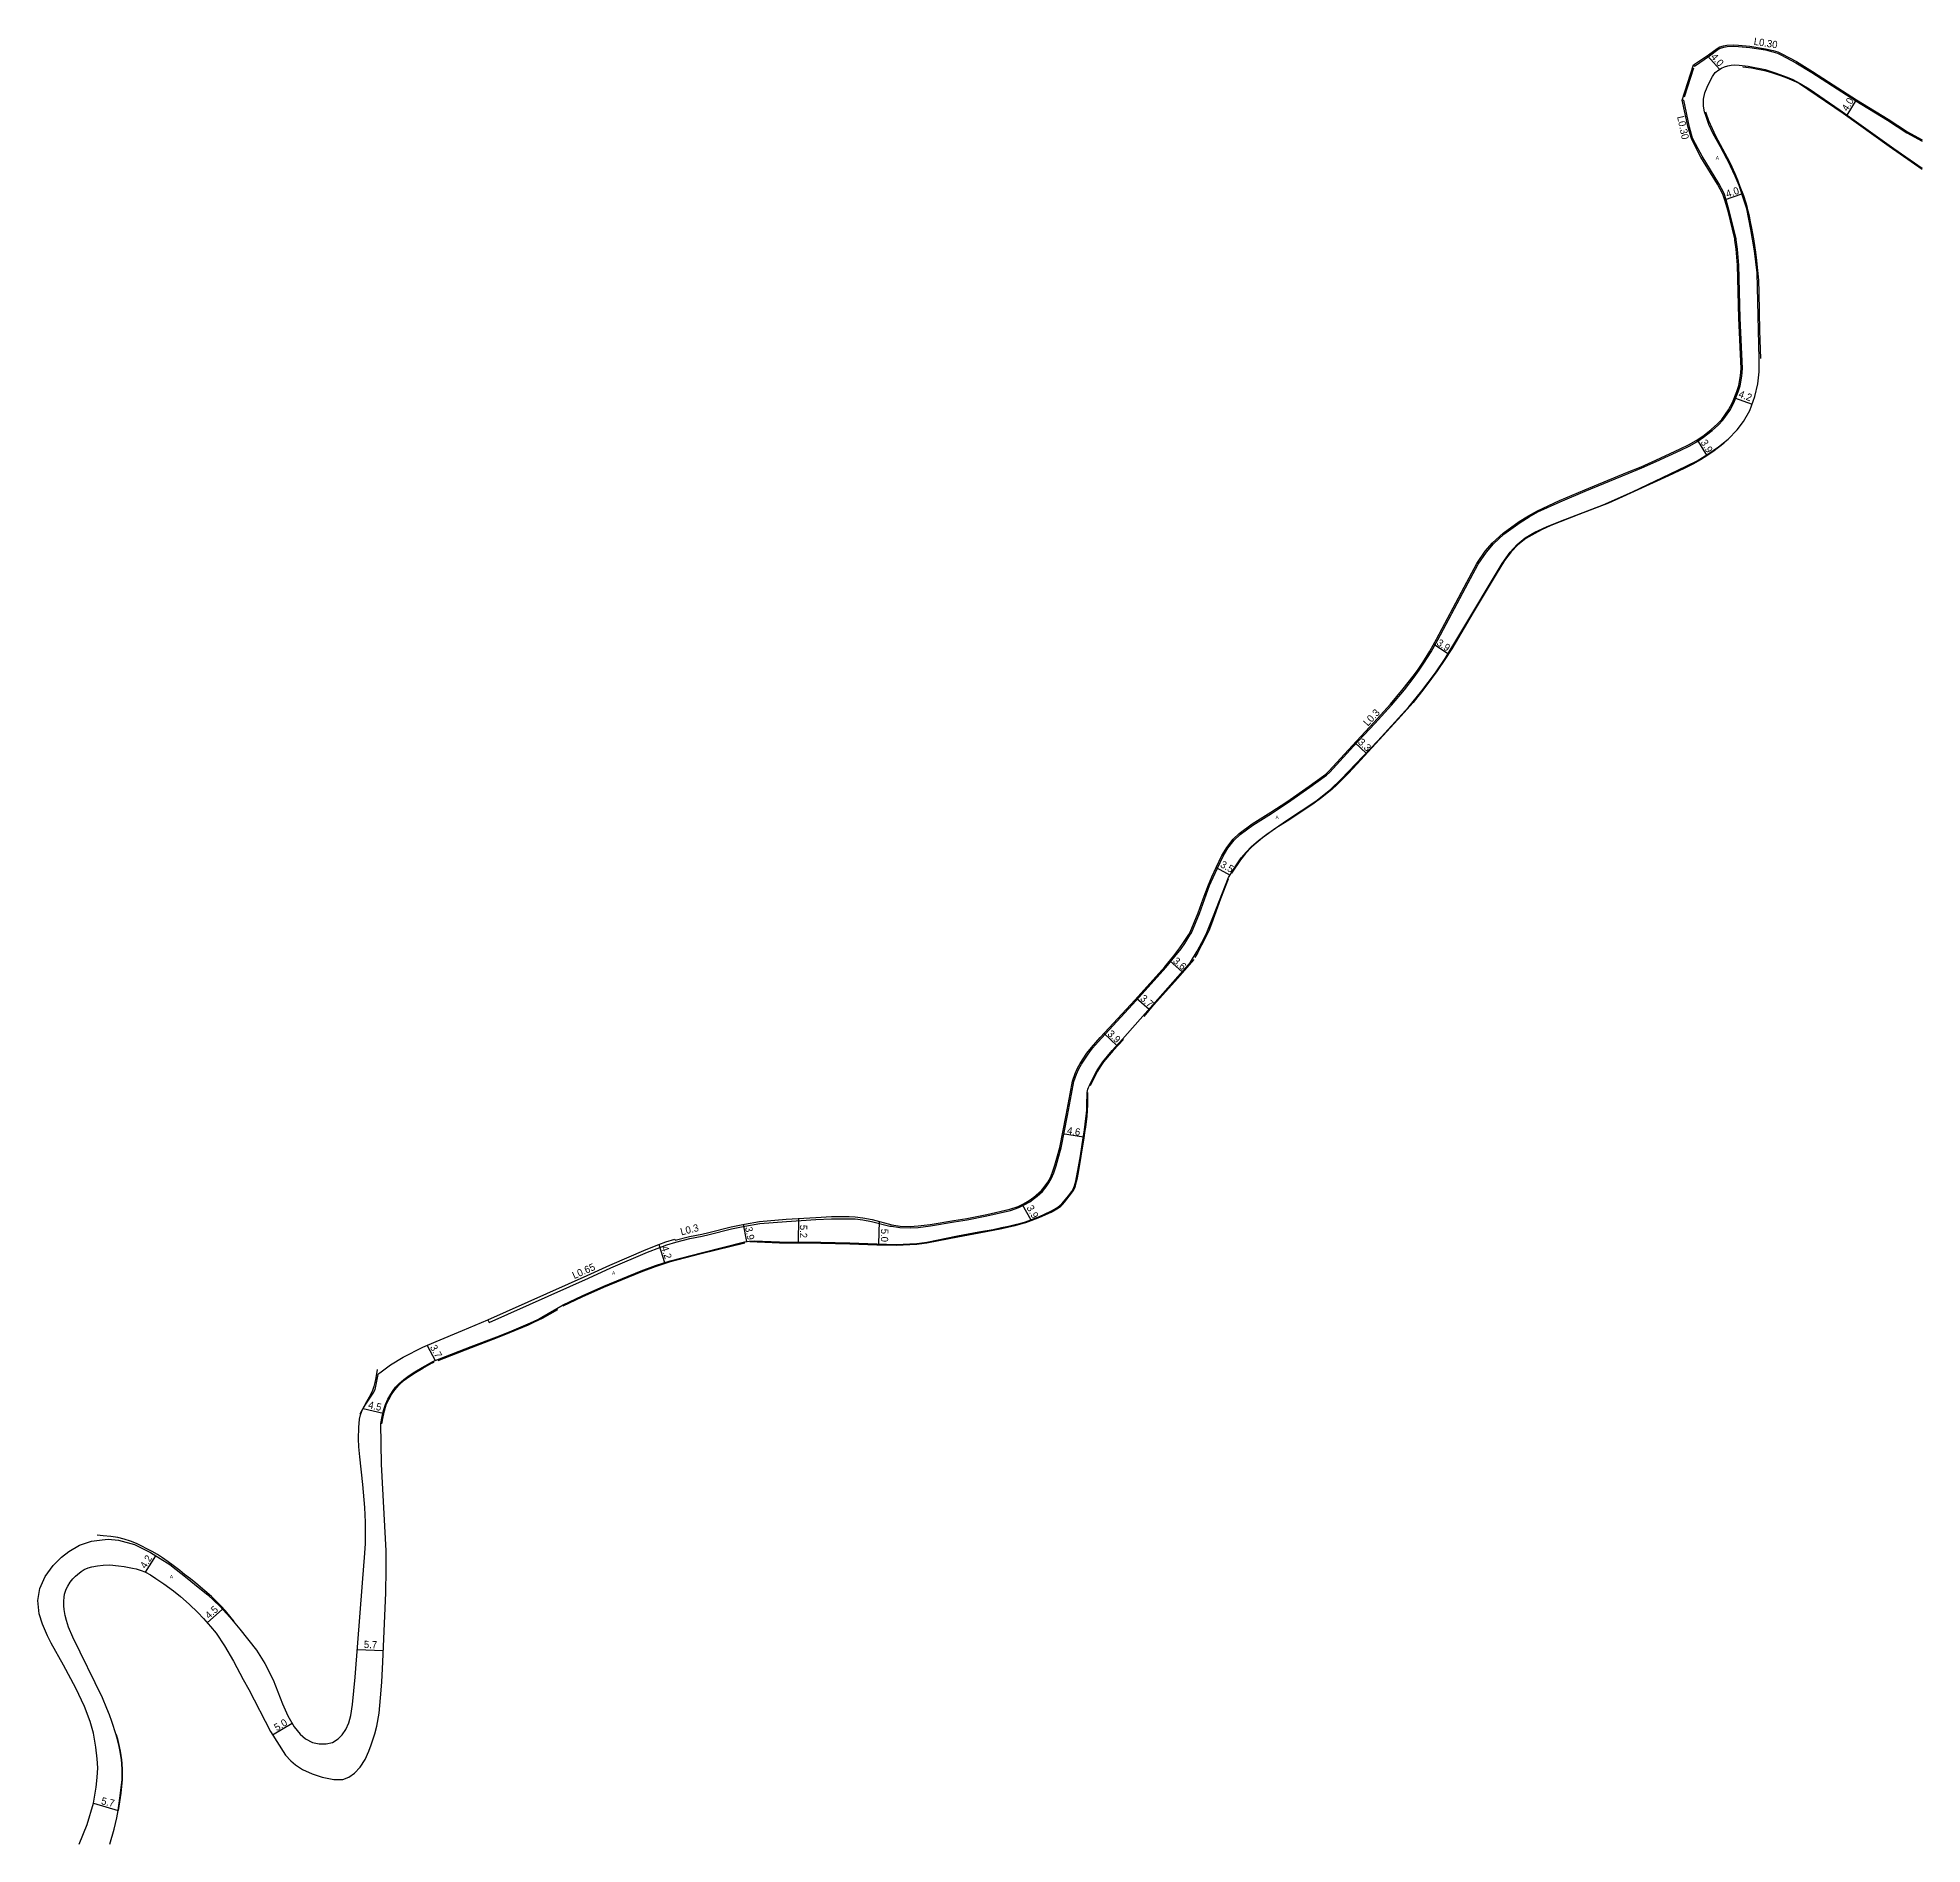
# Model space of a CAD drawing. Header units: metres. Extents: x -28000 to -24000, y -111000 to -108000.
# Drawn here: x -27615.2 to -27200, y -108600 to -108202 of the extents above; entities that cross this region are included whole.
import ezdxf

# ---------------------------------------------------------------- set-up
doc = ezdxf.new("R2010")
doc.units = ezdxf.units.M
doc.header["$LTSCALE"] = 2.5
for name, color, linetype in [('側溝・桝', 7, 'Continuous'), ('幅員', 7, 'Continuous'), ('歩道・分離帯・安全施設', 7, 'Continuous'), ('舗装', 7, 'Continuous'), ('道路', 7, 'Continuous')]:
    doc.layers.add(name, color=color, linetype=linetype)
doc.styles.get("Standard").update_dxf_attribs({"font": ''})
doc.styles.add('YOKO_DECO', font='')
doc.styles.get('Standard').set_extended_font_data('@MS PGothic')
doc.styles.get('YOKO_DECO').set_extended_font_data('MS PGothic')

msp = doc.modelspace()

# ---------------------------------------------------------------- texts
at = {"layer": '側溝・桝'}
for s, rotation, p in [('L0.30', 351, (-27237.22, -108203.55)), ('L0.30', 282, (-27254.03, -108219.4)), ('L0.3', 47, (-27322.17, -108353.79)), ('L0.3', 14, (-27473.42, -108465.85)), ('L0.65', 24, (-27497.02, -108475.5))]:
    msp.add_text(s, height=1.6, rotation=rotation, dxfattribs=at).set_placement(p)
at = {"layer": '幅員'}
for s, rotation, p in [('4.0', 311.4013, (-27246.72, -108206.31)), ('4.0', 59, (-27216.5, -108218.33)), ('4.0', 18.3965, (-27242.98, -108237.24)), ('4.2', 340, (-27240.63, -108281.13)), ('3.9', 301, (-27248.92, -108291.13)), ('3.9', 327, (-27307.14, -108335.7)), ('3.3', 317, (-27324.49, -108357.37)), ('3.5', 331, (-27354.82, -108384.62)), ('3.6', 319, (-27365.24, -108405.62)), ('3.7', 319, (-27372.46, -108413.86)), ('3.9', 317, (-27379.68, -108421.63)), ('4.6', 351, (-27388.52, -108443.47)), ('3.9', 299, (-27397.42, -108459.74)), ('3.9', 281, (-27459.4, -108464.11)), ('5.2', 270, (-27447.3, -108463.53)), ('5.0', 269, (-27429.41, -108464.38)), ('4.2', 288, (-27477.9, -108468.46)), ('3.7', 299, (-27528.87, -108490.5)), ('4.5', 347, (-27542.52, -108503.89)), ('4.2', 58, (-27591.47, -108539.39)), ('4.5', 42, (-27577.49, -108550.44)), ('5.7', 358, (-27543.39, -108556.75)), ('5.0', 31, (-27562.55, -108575.12)), ('5.7', 347, (-27601.36, -108591.15))]:
    msp.add_text(s, height=1.6, rotation=rotation, dxfattribs=at).set_placement(p)
at = {"layer": '舗装', "style": 'YOKO_DECO'}
for p in [(-27245.5, -108228.84, 359.4), (-27342.5, -108374.14, 379.95), (-27488.7, -108474.5, 398.16), (-27586.11, -108541.39, 416.29)]:
    msp.add_text('A', height=0.75, dxfattribs=at).set_placement(p)

# ---------------------------------------------------------------- linework, layer by layer
at = {"layer": '側溝・桝'}
for points in [[(-27250.38, -108208), (-27250.22, -108208.24), (-27246.92, -108206.01), (-27245.07, -108204.61), (-27244.5, -108204.28), (-27243.72, -108204.06), (-27243.01, -108203.9), (-27241.65, -108203.88), (-27240.49, -108203.91), (-27238.03, -108204.12), (-27234.57, -108204.7), (-27232.91, -108205.08), (-27231.92, -108205.39), (-27231.06, -108205.83), (-27227.87, -108207.52), (-27224.36, -108209.67), (-27219.77, -108212.62), (-27214.63, -108215.9), (-27207.65, -108220.16), (-27203.4, -108222.96), (-27200, -108224.81)], [(-27516.04, -108484.45), (-27515.77, -108485.06), (-27493.9, -108475.28), (-27488.94, -108473.01), (-27480.9, -108469.58), (-27478.16, -108468.5), (-27476.63, -108467.94), (-27474.67, -108467.35), (-27471.54, -108466.51), (-27468.83, -108466.03), (-27467.29, -108465.69), (-27462.34, -108464.42), (-27459.41, -108463.81), (-27456.16, -108463.23), (-27450.28, -108462.76), (-27443.81, -108462.34), (-27440.33, -108462.17), (-27436.62, -108462.17), (-27435.11, -108462.22), (-27433.46, -108462.41), (-27431.52, -108462.76), (-27427.51, -108463.85), (-27427.1, -108463.8), (-27425.26, -108464.1), (-27422.98, -108464.17), (-27421.23, -108464.08), (-27418.54, -108463.76), (-27413.32, -108462.89), (-27410.44, -108462.42), (-27406.08, -108461.58), (-27400.92, -108460.37), (-27399.1, -108459.74), (-27397.88, -108459.15), (-27396.62, -108458.43), (-27395.58, -108457.67), (-27395.06, -108457.24), (-27393.86, -108456.18), (-27393.01, -108455.15), (-27392.44, -108454.28), (-27391.84, -108453.22), (-27391.37, -108452.04), (-27390.85, -108450.51), (-27390.38, -108448.93), (-27389.72, -108446.57), (-27388.32, -108439.43), (-27387.46, -108434.72), (-27386.93, -108431.92), (-27386.39, -108430.32), (-27385.85, -108429.15), (-27385.28, -108428.14), (-27383.82, -108425.91), (-27382.83, -108424.63), (-27380.88, -108422.43), (-27373.23, -108414.13), (-27366.65, -108406.86), (-27364.66, -108404.44), (-27363.32, -108402.71), (-27362.5, -108401.53), (-27361.37, -108399.73), (-27361.05, -108399.18), (-27359.27, -108394.93), (-27358.17, -108391.82), (-27357.02, -108388.77), (-27356.24, -108386.98), (-27355.32, -108384.95), (-27354.04, -108382.32), (-27353.01, -108380.56), (-27351.62, -108378.8), (-27350.3, -108377.56), (-27347.47, -108375.46), (-27343.37, -108372.89), (-27339.88, -108370.58), (-27334.93, -108367.11), (-27331.76, -108364.84), (-27331.25, -108364.45), (-27330.55, -108363.78), (-27325.3, -108358.1), (-27320.64, -108353.07), (-27316.98, -108349.03), (-27314.12, -108345.65), (-27311.94, -108342.84), (-27310.86, -108341.34), (-27309.81, -108339.82), (-27308.24, -108337.32), (-27306.75, -108334.65), (-27300.66, -108323.21), (-27297.87, -108317.98), (-27296.04, -108315.32), (-27294.47, -108313.49), (-27292.18, -108311.37), (-27288.63, -108308.8), (-27286.6, -108307.56), (-27284.69, -108306.47), (-27279.8, -108304.22), (-27274.27, -108301.87), (-27264.84, -108297.97), (-27261.81, -108296.78), (-27258.61, -108295.36), (-27253.22, -108292.85), (-27251.35, -108291.95), (-27249.7, -108291.02), (-27248.2, -108290.03), (-27246.31, -108288.55), (-27244.92, -108287.29), (-27243.96, -108286.29), (-27242.44, -108284.15), (-27241.52, -108282.46), (-27240.55, -108280.02), (-27240.14, -108278.66), (-27239.77, -108276.53), (-27239.62, -108274.88), (-27240.15, -108263.75), (-27240.45, -108252.1), (-27240.72, -108248.56), (-27240.99, -108246.53), (-27241.04, -108246.26), (-27242.52, -108240.14), (-27243.22, -108237.73), (-27243.67, -108236.34), (-27244.83, -108234.14), (-27248.52, -108228.13), (-27249.41, -108226.47), (-27250.61, -108224.1), (-27251.32, -108221.72), (-27252.58, -108215.79), (-27252.87, -108215.84)]]:
    msp.add_lwpolyline(points, dxfattribs=at)
at = {"layer": '幅員'}
for points in [[(-27244.71, -108208.96), (-27247.36, -108205.96)], [(-27216.55, -108219.07), (-27214.48, -108215.65)], [(-27243.55, -108237.69), (-27239.76, -108236.43)], [(-27241.39, -108281.33), (-27237.47, -108282.73)], [(-27249.57, -108290.57), (-27247.53, -108293.94)], [(-27307.63, -108335.6), (-27304.38, -108337.71)], [(-27324.98, -108357.31), (-27322.56, -108359.6)], [(-27355.59, -108384.82), (-27352.52, -108386.51)], [(-27365.8, -108405.36), (-27363.07, -108407.78)], [(-27373.15, -108413.6), (-27370.38, -108416.05)], [(-27380.29, -108421.34), (-27377.45, -108423.99)], [(-27389.41, -108443.41), (-27384.85, -108444.15)], [(-27398.3, -108459.02), (-27396.39, -108462.42)], [(-27459.8, -108463.43), (-27459.09, -108467.22)], [(-27447.64, -108462.14), (-27447.69, -108467.32)], [(-27429.86, -108462.74), (-27429.97, -108467.76)], [(-27478.4, -108467.87), (-27477.1, -108471.84)], [(-27529.44, -108490.09), (-27527.65, -108493.38)], [(-27543.5, -108503.98), (-27539.15, -108504.99)], [(-27591.47, -108540.04), (-27589.24, -108536.43)], [(-27577.87, -108551.2), (-27574.55, -108548.18)], [(-27544.83, -108557.05), (-27539.1, -108557.3)], [(-27563.47, -108575.88), (-27559.2, -108573.31)], [(-27602.98, -108590.94), (-27597.5, -108592.52)]]:
    msp.add_lwpolyline(points, dxfattribs=at)
at = {"layer": '歩道・分離帯・安全施設'}
for points in [[(-27252.41, -108215.05), (-27250.33, -108208.64)], [(-27239.54, -108208.42), (-27237.67, -108208.67), (-27236.23, -108208.93), (-27234.78, -108209.26), (-27233.22, -108209.69), (-27231.89, -108210.12), (-27230.2, -108210.7), (-27228.79, -108211.25), (-27227.77, -108211.75), (-27227.08, -108212.1), (-27217.43, -108218.6), (-27207.3, -108225.89), (-27200, -108230.93)], [(-27235.57, -108272.64), (-27235.77, -108266.56), (-27235.93, -108258.1), (-27236.04, -108255.44), (-27236.53, -108250.44), (-27236.7, -108249.22), (-27237.14, -108246.29), (-27237.56, -108243.96), (-27237.84, -108242.54), (-27238.09, -108241.31), (-27238.36, -108240.18), (-27238.61, -108239.22), (-27238.91, -108238.21), (-27239.36, -108236.85), (-27240.11, -108234.84), (-27240.64, -108233.37), (-27241.22, -108232), (-27241.91, -108230.55), (-27242.44, -108229.44), (-27245.46, -108223.68), (-27246.26, -108222.08), (-27247.03, -108220.28), (-27247.73, -108218.39)], [(-27243.63, -108291.3), (-27246.14, -108293.21), (-27247.44, -108294.14), (-27248.89, -108295.03), (-27250.58, -108295.96), (-27252.5, -108296.94), (-27255.92, -108298.53), (-27266.83, -108303.54), (-27269.12, -108304.51), (-27275.71, -108307.07), (-27281.86, -108309.45), (-27283.94, -108310.44), (-27286.06, -108311.57), (-27287.35, -108312.34), (-27289.13, -108313.73), (-27290.62, -108315.29), (-27292.06, -108317.19), (-27293.86, -108320.18), (-27298.93, -108328.61), (-27303.67, -108336.61), (-27305.22, -108339.01), (-27306.9, -108341.48), (-27308.12, -108343.16), (-27309.82, -108345.43), (-27312.21, -108348.43), (-27314.83, -108351.41), (-27318.79, -108355.76), (-27324.6, -108362.01), (-27326.44, -108364), (-27327.56, -108365.16), (-27328.97, -108366.57), (-27330.03, -108367.54), (-27332.28, -108369.41), (-27334.28, -108370.89), (-27339.6, -108374.38), (-27342.43, -108376.17), (-27345.35, -108378.28), (-27347.74, -108380.23), (-27349.15, -108381.7), (-27350.26, -108383.11), (-27352.17, -108386.07)], [(-27352.93, -108387.38), (-27354.6, -108391.73), (-27356.58, -108397.21), (-27357.22, -108398.78), (-27357.92, -108400.22), (-27358.79, -108401.92), (-27359.62, -108403.5), (-27360.27, -108404.66)], [(-27371.48, -108417.61), (-27369.36, -108415.13), (-27364.06, -108409.19), (-27360.46, -108405.08)], [(-27376.01, -108422.67), (-27378.31, -108425.13), (-27380.38, -108427.63), (-27381.02, -108428.52), (-27381.72, -108429.67), (-27382.46, -108431.05), (-27383.35, -108432.91)], [(-27458.36, -108467.21), (-27451.76, -108467.48), (-27442.68, -108467.55), (-27436.31, -108467.68), (-27430.36, -108467.94), (-27426.1, -108468.04), (-27421.55, -108467.82), (-27420.42, -108467.66), (-27419.3, -108467.51), (-27412.53, -108466.17), (-27407.82, -108465.26), (-27404.72, -108464.71), (-27402.81, -108464.33), (-27401.3, -108463.98), (-27399.85, -108463.65), (-27398.6, -108463.32), (-27397.54, -108463.02), (-27396.32, -108462.6), (-27394.43, -108461.85), (-27391.91, -108460.73), (-27391.08, -108460.26), (-27390.35, -108459.79), (-27389.83, -108459.38), (-27389.46, -108459.06), (-27389.01, -108458.54), (-27387.97, -108457.24), (-27387.26, -108456.29), (-27386.93, -108455.8), (-27386.73, -108455.39), (-27386.58, -108454.96), (-27386.35, -108453.95), (-27386.16, -108453.17), (-27385.84, -108451.58), (-27385.3, -108448.38), (-27384.69, -108444.4), (-27384.49, -108443.17), (-27384.32, -108442.03), (-27384.16, -108440.74), (-27384.01, -108439.64), (-27383.91, -108438.28), (-27383.85, -108437.27), (-27383.83, -108434.38)], [(-27499.44, -108481.34), (-27495.27, -108479.4), (-27490.48, -108477.26), (-27482.25, -108473.87), (-27479.11, -108472.71), (-27475.83, -108471.63), (-27469.03, -108469.86), (-27459.44, -108467.5)], [(-27527.01, -108493.45), (-27519.68, -108490.52), (-27513.96, -108488.37), (-27511.18, -108487.26), (-27507.12, -108485.55), (-27505.89, -108485), (-27504.8, -108484.49), (-27504.01, -108484.07), (-27500.67, -108482.17)], [(-27539.43, -108507.35), (-27539.13, -108505.79), (-27538.83, -108504.48), (-27538.43, -108503.15), (-27537.89, -108502.01), (-27537.29, -108500.93), (-27536.77, -108500.18), (-27536.21, -108499.43), (-27535.5, -108498.73), (-27534.46, -108497.76), (-27533.28, -108496.89), (-27532.03, -108496.07), (-27530.41, -108495.11), (-27528.45, -108494.03), (-27527.9, -108493.75)], [(-27540.43, -108495.41), (-27540.77, -108497.25), (-27540.95, -108498.24), (-27541.19, -108499.16), (-27541.48, -108500.02), (-27541.92, -108500.99), (-27542.18, -108501.52), (-27542.79, -108502.54), (-27544.28, -108505.21)], [(-27571.96, -108550.88), (-27572.92, -108549.72), (-27573.88, -108548.6), (-27574.88, -108547.49), (-27575.9, -108546.44), (-27576.93, -108545.43), (-27580.42, -108542.46), (-27581.6, -108541.52), (-27582.86, -108540.53), (-27583.95, -108539.7), (-27585.4, -108538.6), (-27586.52, -108537.79), (-27587.71, -108536.91), (-27588.82, -108536.19), (-27590.04, -108535.46), (-27593.46, -108533.71), (-27594.79, -108533.23), (-27596.19, -108532.81), (-27597.6, -108532.44), (-27599.11, -108532.22), (-27600.79, -108532.02), (-27602.12, -108531.86)], [(-27597.42, -108592.53), (-27596.88, -108588.74), (-27596.57, -108585.74), (-27596.57, -108584.74), (-27596.55, -108583.55), (-27596.62, -108582.23), (-27596.71, -108581.35), (-27596.82, -108580.47), (-27597.01, -108579.51), (-27597.24, -108578.43), (-27597.54, -108577.16), (-27597.86, -108575.9)]]:
    msp.add_lwpolyline(points, dxfattribs=at)
at = {"layer": '道路'}
for points in [[(-27250.38, -108208), (-27247.09, -108205.78), (-27245.22, -108204.37), (-27244.61, -108204.01), (-27243.8, -108203.78), (-27243.05, -108203.61), (-27241.65, -108203.59), (-27240.47, -108203.62), (-27238.01, -108203.84)], [(-27238.01, -108203.84), (-27234.52, -108204.42), (-27232.84, -108204.8), (-27231.81, -108205.12), (-27230.93, -108205.57), (-27227.72, -108207.27), (-27224.2, -108209.42), (-27219.62, -108212.38), (-27214.48, -108215.65), (-27207.5, -108219.91), (-27203.26, -108222.71), (-27200, -108224.48)], [(-27241.34, -108246.33), (-27242.81, -108240.21), (-27243.51, -108237.82), (-27243.95, -108236.46), (-27245.09, -108234.29), (-27248.78, -108228.28), (-27249.68, -108226.61), (-27250.89, -108224.22), (-27251.61, -108221.79), (-27252.89, -108215.77), (-27250.38, -108208)], [(-27237.77, -108244.26), (-27238.69, -108239.72), (-27239.39, -108237.52), (-27240.37, -108234.57), (-27241.25, -108232.53), (-27242.26, -108230.33), (-27243.08, -108228.65), (-27244.5, -108226.03), (-27246.09, -108223.2), (-27247.03, -108221.12), (-27247.73, -108219.17), (-27247.96, -108218.36), (-27248.19, -108217.07), (-27248.21, -108215.56), (-27247.92, -108214.18), (-27247.43, -108212.88), (-27246.85, -108211.65), (-27246.25, -108210.58), (-27245.62, -108209.7), (-27244.85, -108209.04), (-27244.23, -108208.69), (-27243.58, -108208.4), (-27242.85, -108208.17), (-27242.11, -108208.04), (-27241.37, -108207.98), (-27240.34, -108208.03)], [(-27240.34, -108208.03), (-27238.37, -108208.26), (-27234.63, -108209), (-27232.18, -108209.78), (-27229.97, -108210.59), (-27228.7, -108211.15), (-27226.94, -108212.1), (-27224.96, -108213.29), (-27218.07, -108217.98), (-27206.31, -108226.44), (-27200, -108230.74)], [(-27539.64, -108507.32), (-27539.33, -108505.74), (-27539.02, -108504.43), (-27538.62, -108503.08), (-27538.07, -108501.91), (-27537.46, -108500.82), (-27536.93, -108500.06), (-27536.37, -108499.3), (-27535.64, -108498.58), (-27534.59, -108497.61), (-27533.4, -108496.72), (-27532.14, -108495.9), (-27530.51, -108494.93), (-27528.02, -108493.58), (-27519.76, -108490.33), (-27514.04, -108488.18), (-27511.26, -108487.08), (-27507.2, -108485.36), (-27505.97, -108484.82), (-27504.89, -108484.31), (-27504.14, -108483.9), (-27499.45, -108481.14), (-27495.28, -108479.2), (-27490.49, -108477.06), (-27482.27, -108473.68), (-27479.14, -108472.51), (-27475.87, -108471.44), (-27469.08, -108469.67), (-27459.49, -108467.31), (-27459.35, -108467.27), (-27458.46, -108467.1), (-27457.39, -108467.06), (-27451.76, -108467.28), (-27442.68, -108467.36), (-27436.31, -108467.49), (-27430.35, -108467.75), (-27426.1, -108467.85), (-27421.56, -108467.62), (-27420.44, -108467.46), (-27419.33, -108467.32), (-27412.57, -108465.98), (-27407.85, -108465.07), (-27404.75, -108464.52), (-27402.85, -108464.14), (-27401.34, -108463.79), (-27399.9, -108463.46), (-27398.65, -108463.13), (-27397.6, -108462.84), (-27396.39, -108462.42), (-27394.51, -108461.67), (-27392, -108460.55), (-27391.19, -108460.1), (-27390.46, -108459.63), (-27389.96, -108459.23), (-27389.6, -108458.92), (-27389.14, -108458.4), (-27388.12, -108457.12), (-27387.42, -108456.18), (-27387.1, -108455.7), (-27386.92, -108455.31), (-27386.77, -108454.91), (-27386.53, -108453.9), (-27386.35, -108453.13), (-27386.03, -108451.55), (-27385.5, -108448.35), (-27384.88, -108444.36), (-27384.68, -108443.14), (-27384.51, -108442.01), (-27384.35, -108440.72), (-27384.21, -108439.62), (-27384.11, -108438.27), (-27384.05, -108437.26), (-27384, -108434.38), (-27383.94, -108434.04), (-27383.83, -108433.61), (-27383.7, -108433.26), (-27383.5, -108432.84), (-27382.62, -108430.99), (-27381.88, -108429.61), (-27381.18, -108428.47), (-27380.55, -108427.59), (-27378.49, -108425.1), (-27376.19, -108422.64), (-27361.23, -108405.69), (-27359.77, -108403.25), (-27358.72, -108401.35), (-27357.63, -108399.11), (-27356.18, -108395.44), (-27352.84, -108387.01), (-27351.09, -108384.23), (-27350.09, -108382.71), (-27349.01, -108381.41), (-27347.9, -108380.26), (-27346.25, -108378.84), (-27344.41, -108377.43), (-27339.85, -108374.32), (-27333.62, -108370.2), (-27330.41, -108367.63), (-27328.01, -108365.34), (-27319.99, -108356.88), (-27313.15, -108349.42), (-27310.28, -108345.9), (-27307.29, -108341.93), (-27305.13, -108338.75), (-27301.7, -108333), (-27292.58, -108317.8), (-27290.82, -108315.31), (-27289.26, -108313.66), (-27287.49, -108312.2), (-27285.34, -108310.9), (-27282.82, -108309.75), (-27279.7, -108308.48), (-27270.33, -108304.89), (-27263.82, -108302.04), (-27253.87, -108297.29), (-27249.62, -108295.21), (-27247.25, -108293.77), (-27244.94, -108292.12), (-27242.79, -108290.45), (-27240.82, -108288.37), (-27239.42, -108286.57), (-27237.98, -108284.16), (-27236.87, -108281.03), (-27236.25, -108278.28), (-27235.96, -108275.58), (-27235.96, -108272.73), (-27236.4, -108253.8), (-27236.98, -108248.92), (-27237.77, -108244.26)], [(-27606.09, -108600), (-27604.36, -108595.62), (-27602.98, -108590.94), (-27602.37, -108587.4), (-27602.11, -108585.3), (-27601.99, -108583.15), (-27602.14, -108581.19), (-27602.44, -108578.58), (-27602.98, -108575.52), (-27603.7, -108572.94), (-27604.92, -108569.66), (-27606.86, -108565.59), (-27609.57, -108560.52), (-27612.28, -108555.71), (-27613.07, -108554.09), (-27614.16, -108551.53), (-27614.92, -108549.24), (-27615.24, -108546.3), (-27614.79, -108543.67), (-27613.59, -108540.99), (-27611.83, -108538.56), (-27609.98, -108536.75), (-27608.37, -108535.48), (-27606, -108534.12), (-27603.36, -108533.25), (-27601.01, -108532.91), (-27599.69, -108532.77), (-27597.45, -108533.03), (-27593.92, -108533.96), (-27590.38, -108535.73), (-27586.15, -108538.34), (-27582.32, -108541.35), (-27579.87, -108543.34), (-27577.75, -108545.04), (-27575.12, -108547.55), (-27572.93, -108549.98), (-27570.73, -108552.57), (-27567.02, -108557.21), (-27565.2, -108560.2), (-27563.39, -108563.77), (-27561.29, -108569.06), (-27560.16, -108571.72), (-27558.72, -108574.11), (-27557.42, -108575.76), (-27556.24, -108576.78), (-27554.72, -108577.55), (-27553.24, -108577.86), (-27551.71, -108577.88), (-27550.27, -108577.55), (-27549.03, -108576.8), (-27548.12, -108575.88), (-27547.35, -108574.68), (-27546.72, -108573.26), (-27546.23, -108571.66), (-27545.86, -108569.2), (-27545.3, -108563.15), (-27543.68, -108542.38), (-27543.17, -108535.86), (-27543.04, -108533.7), (-27542.98, -108531.66), (-27543.01, -108529.06), (-27543.19, -108525.79), (-27543.61, -108520.77), (-27544.27, -108514.64), (-27544.46, -108512.4), (-27544.53, -108510.66), (-27544.48, -108508.15), (-27544.32, -108506.35), (-27544.11, -108505.37), (-27543.81, -108504.58), (-27543.5, -108503.98), (-27543.11, -108503.22), (-27541.59, -108501.03), (-27541.29, -108500.61), (-27540.87, -108499.79), (-27540.23, -108496.53), (-27540.2, -108496.45), (-27540.09, -108496.31), (-27539.89, -108496.16), (-27537.49, -108494.4), (-27534.74, -108492.7), (-27530.41, -108490.51), (-27527.45, -108489.23), (-27521.63, -108486.79), (-27516.04, -108484.45), (-27494.18, -108474.67), (-27489.21, -108472.4), (-27481.15, -108468.96), (-27478.4, -108467.87), (-27476.84, -108467.31), (-27474.86, -108466.71), (-27474.81, -108466.88), (-27471.64, -108466.07), (-27468.9, -108465.58), (-27467.39, -108465.25), (-27462.44, -108463.98), (-27459.49, -108463.37), (-27456.21, -108462.78), (-27450.31, -108462.31), (-27443.82, -108461.89), (-27440.33, -108461.72), (-27436.41, -108461.71), (-27435.09, -108461.76), (-27433.42, -108461.95), (-27431.39, -108462.32), (-27427.04, -108463.5), (-27425.23, -108463.8), (-27422.98, -108463.87), (-27421.26, -108463.78), (-27418.59, -108463.47), (-27413.37, -108462.59), (-27410.49, -108462.12), (-27406.15, -108461.28), (-27401.01, -108460.08), (-27399.21, -108459.46), (-27398.02, -108458.89), (-27396.78, -108458.18), (-27395.77, -108457.43), (-27395.26, -108457.01), (-27394.07, -108455.97), (-27393.25, -108454.97), (-27392.7, -108454.12), (-27392.11, -108453.09), (-27391.66, -108451.93), (-27391.14, -108450.42), (-27390.67, -108448.84), (-27390.02, -108446.5), (-27388.62, -108439.38), (-27387.76, -108434.66), (-27387.23, -108431.86), (-27386.67, -108430.21), (-27386.13, -108429.03), (-27385.54, -108427.99), (-27384.07, -108425.74), (-27383.06, -108424.44), (-27381.11, -108422.23), (-27373.45, -108413.93), (-27366.88, -108406.67), (-27364.89, -108404.26), (-27363.56, -108402.53), (-27362.75, -108401.36), (-27361.63, -108399.57), (-27361.32, -108399.04), (-27359.55, -108394.82), (-27358.45, -108391.72), (-27357.3, -108388.65), (-27356.52, -108386.85), (-27355.59, -108384.82), (-27354.3, -108382.17), (-27353.26, -108380.39), (-27351.84, -108378.59), (-27350.49, -108377.33), (-27347.64, -108375.21), (-27343.53, -108372.63), (-27340.05, -108370.33), (-27335.11, -108366.86), (-27331.94, -108364.6), (-27331.45, -108364.22), (-27330.76, -108363.57), (-27325.52, -108357.9), (-27320.86, -108352.87), (-27317.21, -108348.84), (-27314.36, -108345.47), (-27312.19, -108342.66), (-27311.11, -108341.16), (-27310.06, -108339.65), (-27308.5, -108337.17), (-27307.01, -108334.51), (-27300.93, -108323.07), (-27298.13, -108317.83), (-27296.28, -108315.13), (-27294.69, -108313.28), (-27292.37, -108311.13), (-27288.8, -108308.56), (-27286.76, -108307.3), (-27284.82, -108306.2), (-27279.92, -108303.94), (-27274.39, -108301.59), (-27264.95, -108297.69), (-27261.92, -108296.51), (-27258.73, -108295.09), (-27253.35, -108292.58), (-27251.49, -108291.69), (-27249.86, -108290.76), (-27248.38, -108289.79), (-27246.5, -108288.32), (-27245.13, -108287.07), (-27244.19, -108286.1), (-27242.7, -108283.99), (-27241.79, -108282.34), (-27240.83, -108279.92), (-27240.43, -108278.59), (-27240.06, -108276.48), (-27239.92, -108274.86), (-27240.45, -108263.76), (-27240.75, -108252.12), (-27241.02, -108248.59), (-27241.29, -108246.57), (-27241.34, -108246.33)], [(-27599.36, -108600), (-27598.4, -108596.69), (-27597.81, -108594.17), (-27597.5, -108592.52), (-27596.96, -108588.73), (-27596.65, -108585.74), (-27596.64, -108584.74), (-27596.63, -108583.56), (-27596.7, -108582.23), (-27596.79, -108581.36), (-27596.9, -108580.49), (-27597.09, -108579.53), (-27597.32, -108578.44), (-27597.61, -108577.18), (-27597.93, -108575.92), (-27598.87, -108572.93), (-27599.4, -108571.46), (-27599.99, -108570.05), (-27600.95, -108567.72), (-27607.49, -108554.38), (-27608.45, -108552.14), (-27608.9, -108550.7), (-27609.21, -108549.61), (-27609.43, -108548.24), (-27609.49, -108547.48), (-27609.51, -108546.45), (-27609.44, -108545.55), (-27609.32, -108544.93), (-27609.18, -108544.42), (-27608.93, -108543.76), (-27608.63, -108543.15), (-27608.08, -108542.25), (-27607.48, -108541.49), (-27606.92, -108540.91), (-27606.5, -108540.53), (-27605.66, -108539.91), (-27605, -108539.49), (-27604.1, -108539.12), (-27603.33, -108538.88), (-27602.09, -108538.65), (-27600.82, -108538.47), (-27599.33, -108538.44), (-27597.47, -108538.62), (-27596.17, -108538.81), (-27594.32, -108539.17), (-27593.57, -108539.32), (-27592.19, -108539.72), (-27591.47, -108540.04), (-27590.41, -108540.63), (-27589.19, -108541.42), (-27587.48, -108542.6), (-27585.33, -108544.19), (-27583.78, -108545.38), (-27581.84, -108547.11), (-27579.99, -108548.91), (-27578.71, -108550.27), (-27577.13, -108552.02), (-27575.94, -108553.51), (-27574.1, -108556.27), (-27572.11, -108559.63), (-27569.94, -108563.66), (-27568.72, -108565.93), (-27563.93, -108575.16), (-27560.66, -108580.34), (-27559.47, -108581.62), (-27558.43, -108582.49), (-27556.87, -108583.54), (-27554.79, -108584.46), (-27552.53, -108585.23), (-27550.02, -108585.7), (-27548.01, -108585.73), (-27546.65, -108585.23), (-27545.41, -108584.35), (-27544.22, -108583.04), (-27543.1, -108581.35), (-27542.26, -108579.51), (-27541.73, -108578.08), (-27540.96, -108575.69), (-27540.55, -108573.99), (-27540.02, -108571.14), (-27539.69, -108567.74), (-27539.43, -108564.27), (-27539.21, -108559.81), (-27538.55, -108544.57), (-27538.46, -108539.45), (-27538.47, -108535.32), (-27538.88, -108527.16), (-27539.46, -108516.23), (-27539.64, -108507.32)]]:
    msp.add_lwpolyline(points, dxfattribs=at)

msp.set_redraw_order([(e.dxf.handle, doc.entitydb.next_handle()) for e in msp.query("TEXT MTEXT ATTDEF DIMENSION ARC_DIMENSION")])  # texts and dimensions are drawn at this point

doc.saveas('drawing.dxf')
